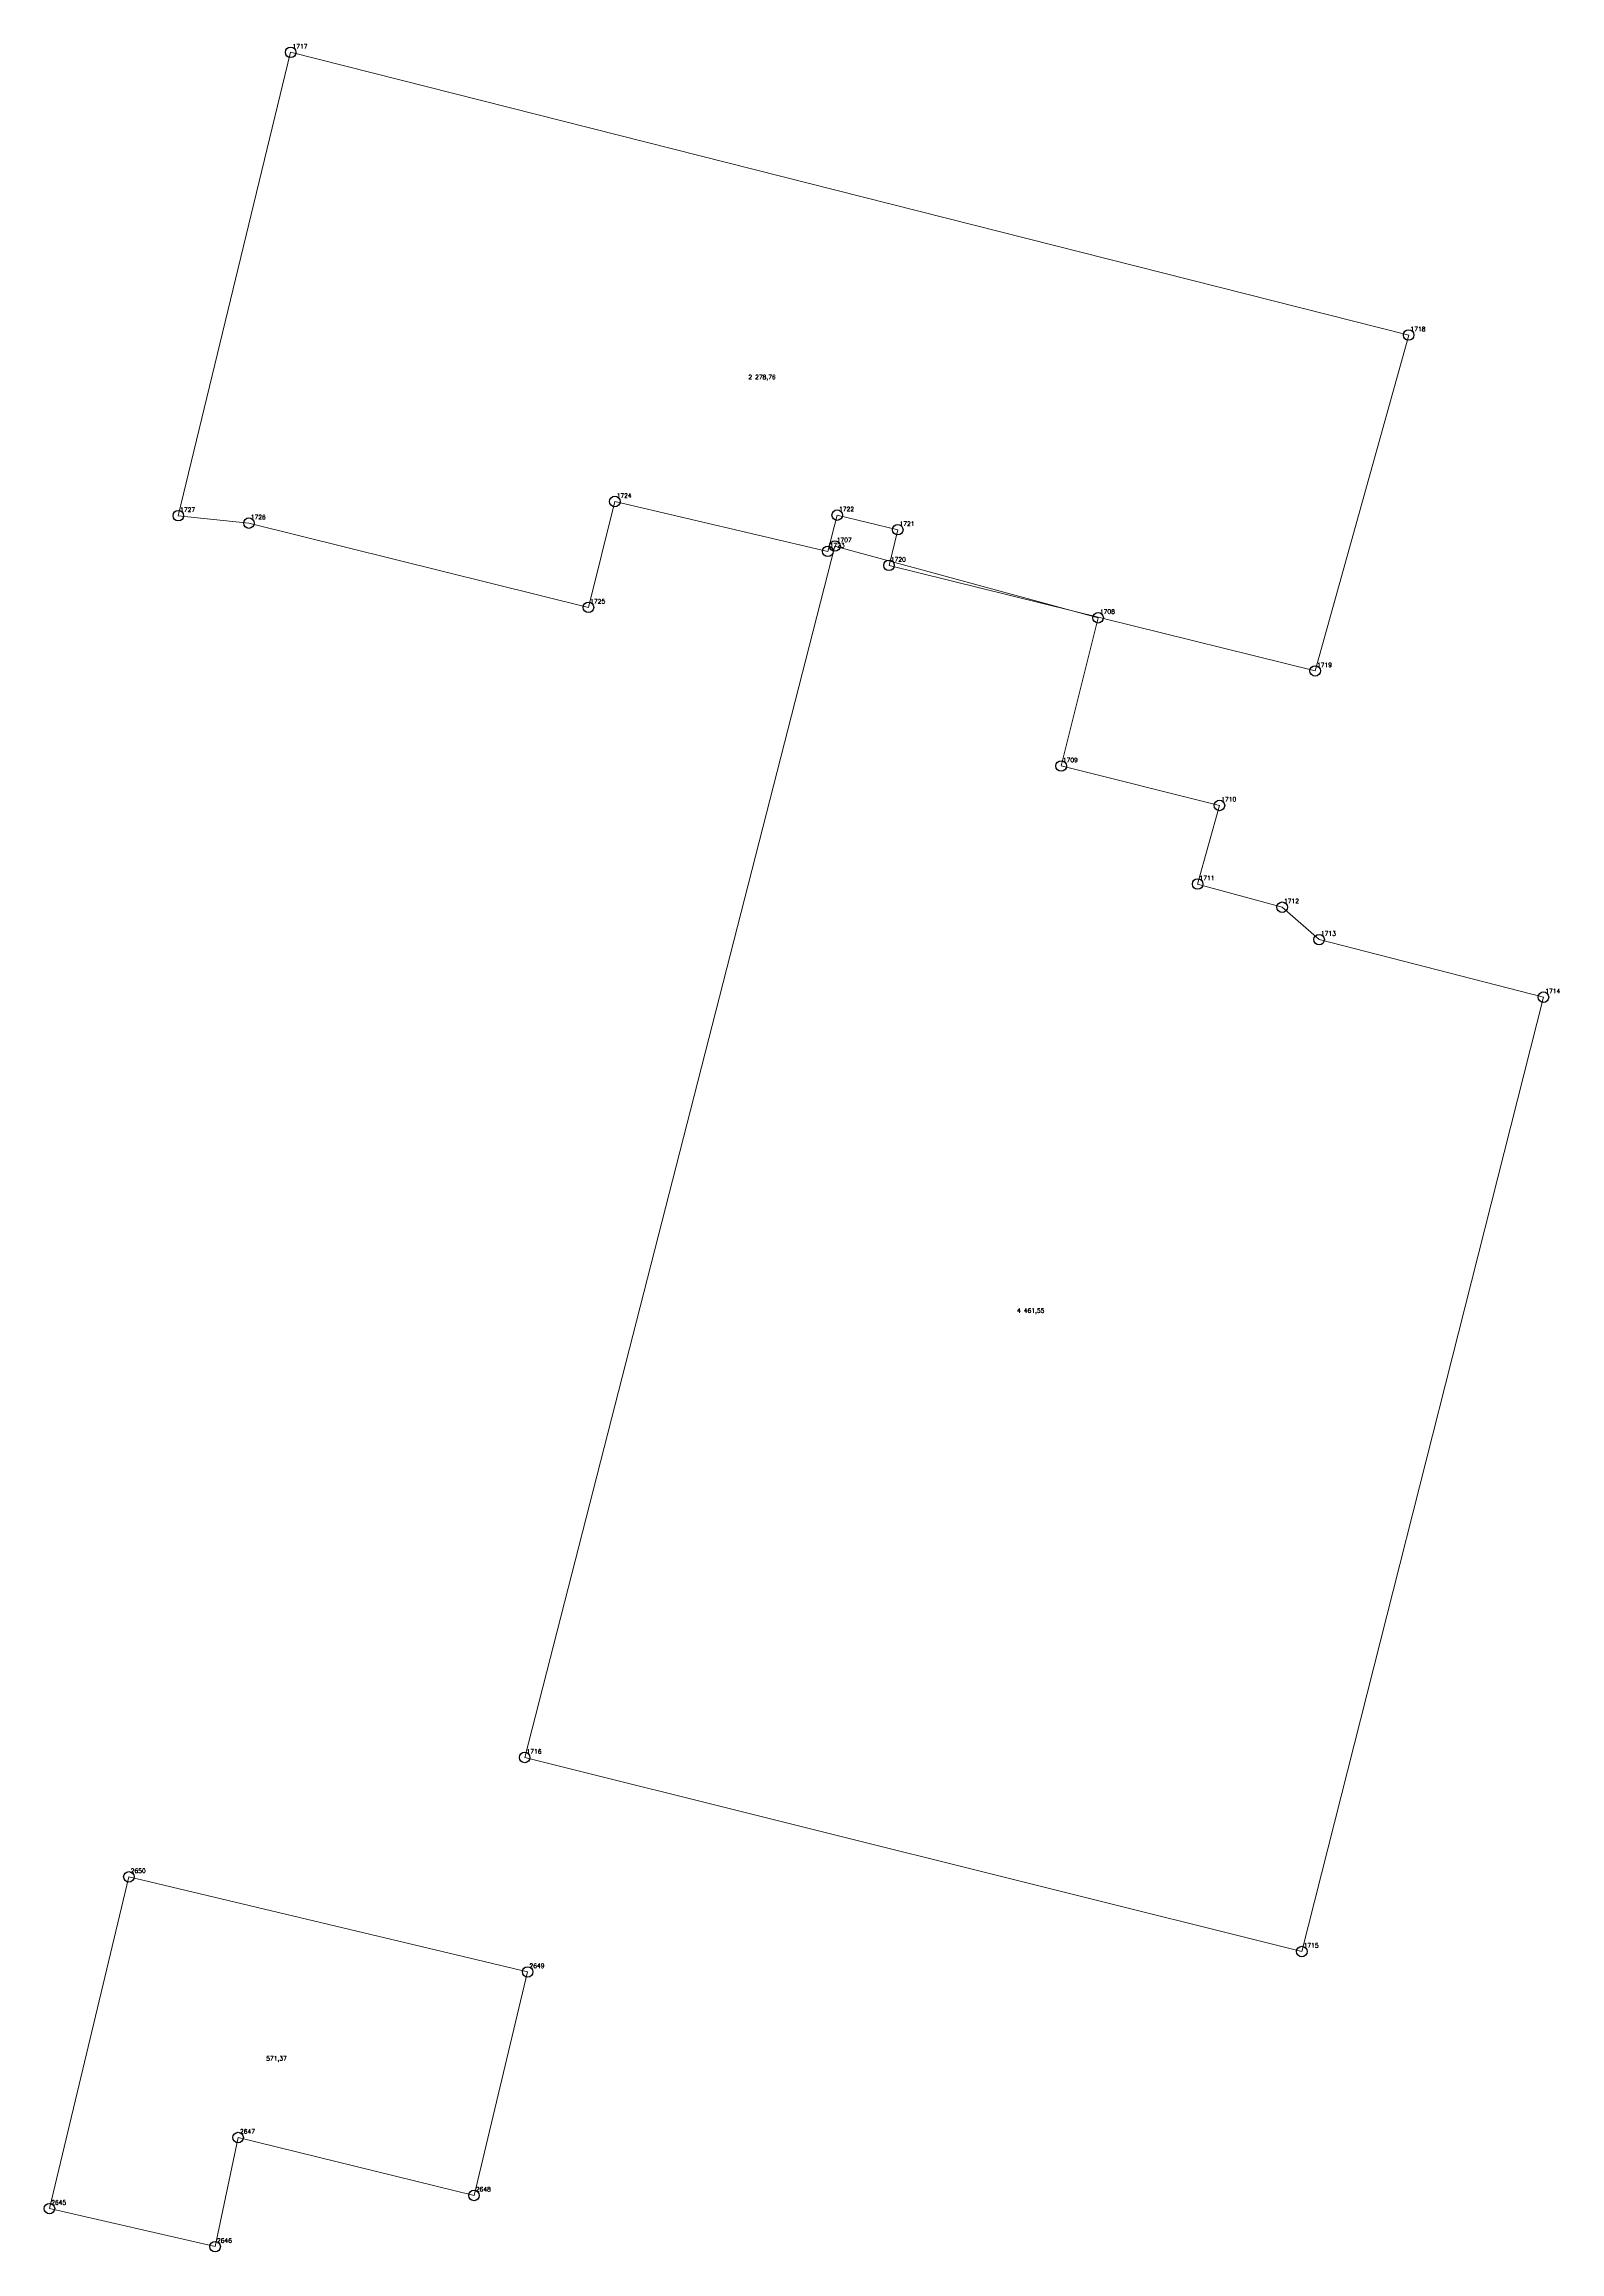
# Model space of a CAD drawing. Extents: x 1391578 to 1399811, y 355675 to 360827.
# Drawn here: x 1395168.1 to 1395276, y 359646 to 359803.2 of the extents above; entities that cross this region are included whole.
import ezdxf

# ---------------------------------------------------------------- set-up
doc = ezdxf.new("R2010")
doc.units = 0
doc.header["$PDMODE"] = 33
doc.header["$PDSIZE"] = 0.75
doc.layers.add('6 - утвержденные границы территорий окн', color=7, linetype='Continuous')
doc.styles.get("Standard").update_dxf_attribs({"font": 'simplex.shx'})

msp = doc.modelspace()

# ---------------------------------------------------------------- linework, layer by layer
at = {"layer": '6 - утвержденные границы территорий окн', "color": 7, "lineweight": 20}
for points in [[(1395185.62, 359802.66), (1395265.25, 359782.52), (1395258.59, 359758.59), (1395228.24, 359766.11), (1395228.86, 359768.65), (1395224.55, 359769.69), (1395223.88, 359767.11), (1395208.71, 359770.66), (1395206.83, 359763.12), (1395182.65, 359769.12), (1395177.62, 359769.65), (1395185.62, 359802.66)], [(1395224.38, 359767.49), (1395243.13, 359762.38), (1395240.5, 359751.82), (1395251.77, 359749.01), (1395250.22, 359743.41), (1395256.24, 359741.76), (1395258.87, 359739.45), (1395274.85, 359735.35), (1395257.64, 359667.36), (1395202.29, 359681.19), (1395224.38, 359767.49)], [(1395168.44, 359649.05), (1395174.1, 359672.68), (1395202.5, 359665.91), (1395198.68, 359649.99), (1395181.88, 359654.11), (1395180.24, 359646.34), (1395168.44, 359649.05)]]:
    msp.add_lwpolyline(points, close=True, dxfattribs=at)
at = {"layer": '6 - утвержденные границы территорий окн'}
for p in [(1395185.62, 359802.66), (1395265.25, 359782.52), (1395208.71, 359770.66), (1395177.62, 359769.65), (1395182.65, 359769.12), (1395224.55, 359769.69), (1395228.86, 359768.65), (1395223.88, 359767.11), (1395224.38, 359767.49), (1395228.24, 359766.11), (1395206.83, 359763.12), (1395243.13, 359762.38), (1395258.59, 359758.59), (1395240.5, 359751.82), (1395251.77, 359749.01), (1395250.22, 359743.41), (1395256.24, 359741.76), (1395258.87, 359739.45), (1395274.85, 359735.35), (1395202.29, 359681.19), (1395174.1, 359672.68), (1395257.64, 359667.36), (1395202.5, 359665.91), (1395181.88, 359654.11), (1395168.44, 359649.05), (1395198.68, 359649.99), (1395180.24, 359646.34)]:
    msp.add_point(p, dxfattribs=at)

# ---------------------------------------------------------------- texts
at = {"layer": '6 - утвержденные границы территорий окн', "color": 7}
for s, p in [('1717', (1395185.75, 359802.93)), ('1718', (1395265.38, 359782.79)), ('2 278,76', (1395218.22, 359779.37)), ('1724', (1395208.84, 359770.93)), ('1727', (1395177.75, 359769.92)), ('1726', (1395182.78, 359769.39)), ('1722', (1395224.68, 359769.96)), ('1721', (1395228.99, 359768.92)), ('1723', (1395224.01, 359767.38)), ('1707', (1395224.51, 359767.77)), ('1720', (1395228.37, 359766.38)), ('1725', (1395206.96, 359763.39)), ('1708', (1395243.26, 359762.66)), ('1719', (1395258.72, 359758.86)), ('1709', (1395240.62, 359752.09)), ('1710', (1395251.9, 359749.29)), ('1711', (1395250.35, 359743.68)), ('1712', (1395256.37, 359742.04)), ('1713', (1395259, 359739.73)), ('1714', (1395274.98, 359735.63)), ('4 461,55', (1395237.36, 359712.87)), ('1716', (1395202.42, 359681.46)), ('2650', (1395174.23, 359672.96)), ('1715', (1395257.77, 359667.64)), ('2649', (1395202.63, 359666.19)), ('571,37', (1395183.88, 359659.59)), ('2647', (1395182.01, 359654.39)), ('2645', (1395168.57, 359649.33)), ('2648', (1395198.81, 359650.27)), ('2646', (1395180.37, 359646.62))]:
    msp.add_text(s, height=0.311, dxfattribs=at).set_placement(p)

doc.saveas('drawing.dxf')
